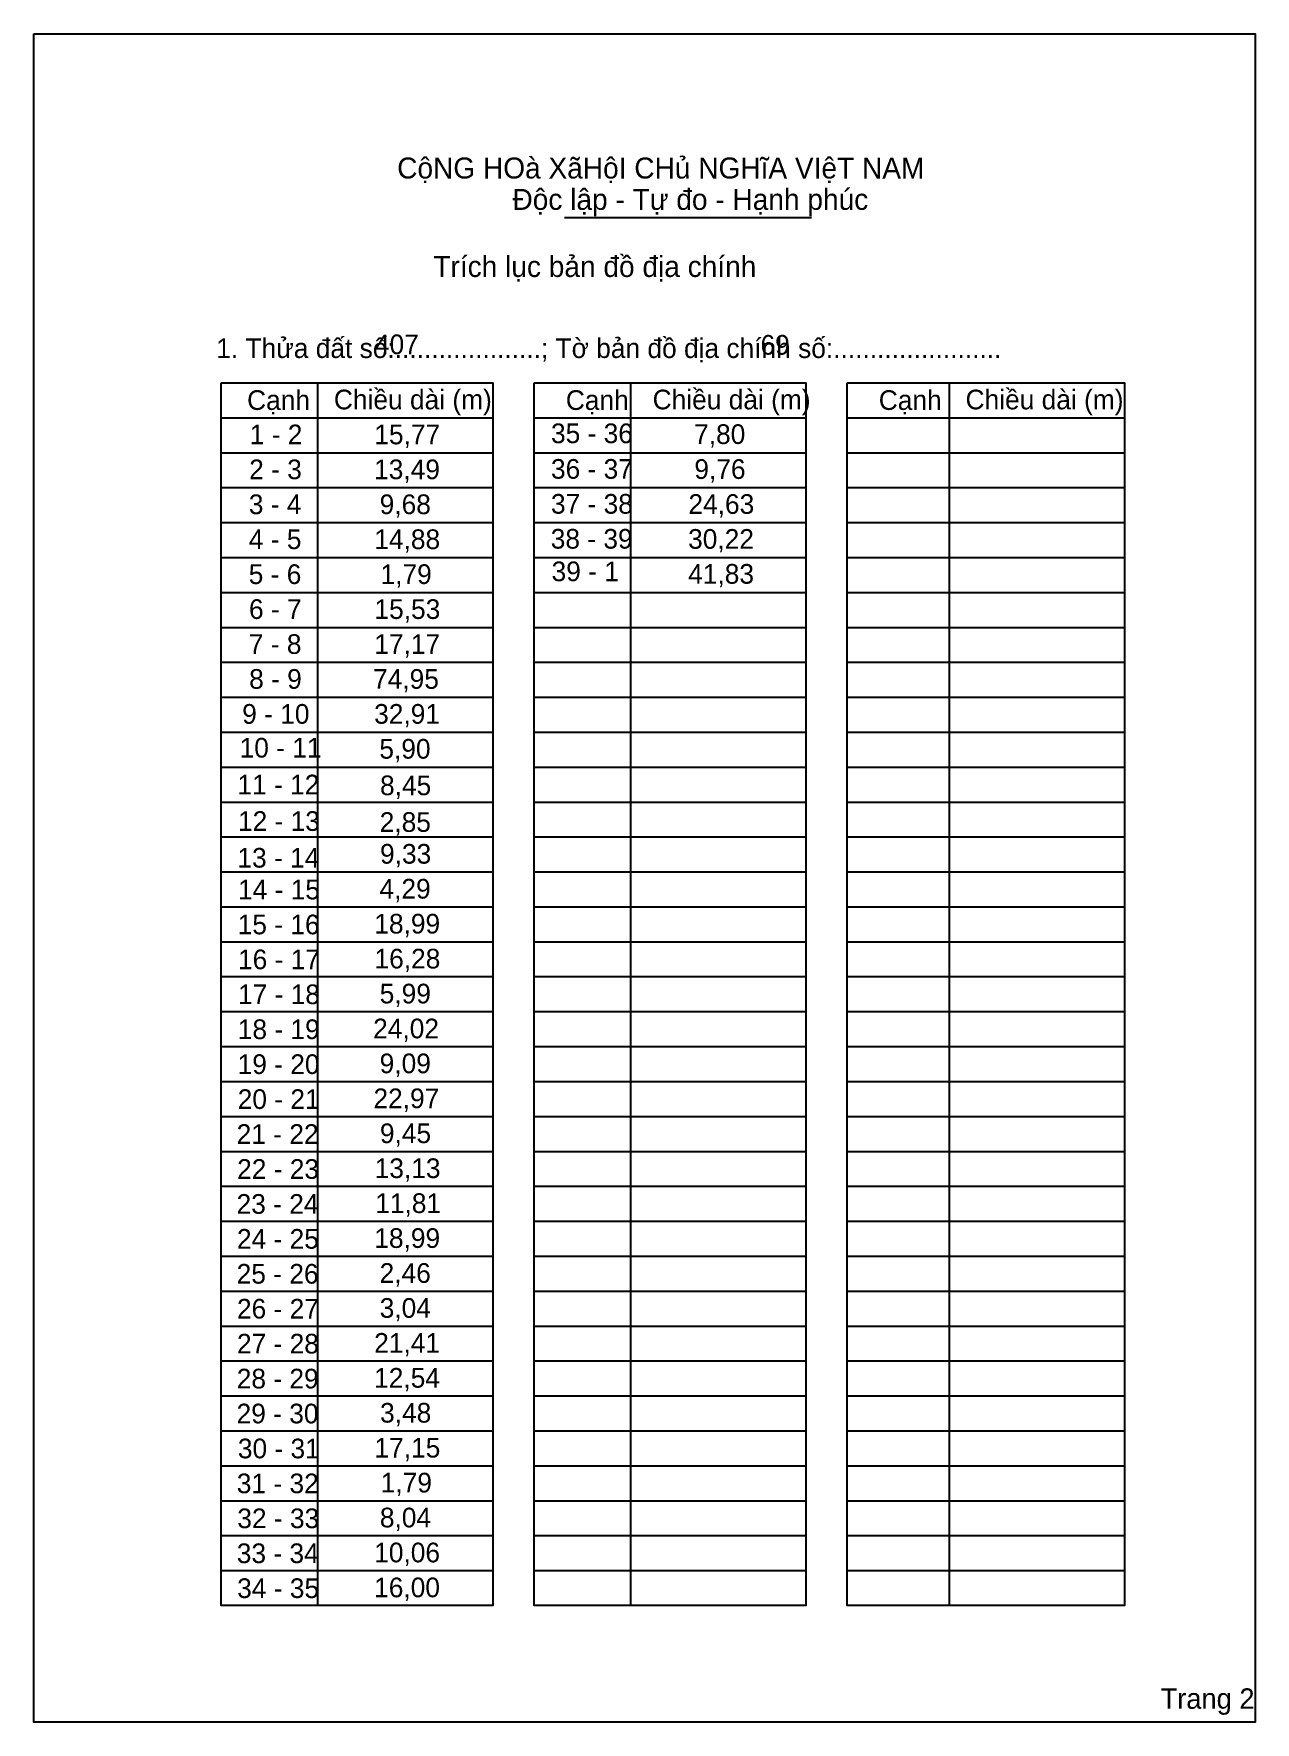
# Model space of a CAD drawing. Extents: x 551491 to 553450, y 1839654 to 1840635.
# Drawn here: x 553088 to 553450, y 1840135 to 1840635 of the extents above; entities that cross this region are included whole.
import ezdxf

# ---------------------------------------------------------------- set-up
doc = ezdxf.new("R2010")
doc.units = 0
for name, color, linetype in [('Level 10', 7, 'Continuous'), ('Level 25', 7, 'Continuous'), ('Level 30', 7, 'Continuous'), ('Level 4', 7, 'Continuous')]:
    doc.layers.add(name, color=color, linetype=linetype)

msp = doc.modelspace()

# ---------------------------------------------------------------- texts
at = {"layer": 'Level 10'}
for s, p in [('407', (553189.42, 1840540.07)), ('69', (553303.58, 1840539.93))]:
    msp.add_text(s, height=5.826, dxfattribs=at).set_placement(p)
at = {"layer": 'Level 25'}
for s, p in [('1 - 2', (553152.36, 1840513.38)), ('15,77', (553189.23, 1840513.38)), ('35 - 36', (553241.55, 1840513.71)), ('7,80', (553283.92, 1840513.47)), ('2 - 3', (553152.19, 1840503.04)), ('13,49', (553189.17, 1840503.04)), ('36 - 37', (553241.54, 1840503.17)), ('9,76', (553283.99, 1840503.12)), ('3 - 4', (553152.08, 1840492.69)), ('9,68', (553190.82, 1840492.69)), ('37 - 38', (553241.54, 1840492.82)), ('24,63', (553282.23, 1840492.77)), ('4 - 5', (553152.08, 1840482.34)), ('14,88', (553189.23, 1840482.34)), ('38 - 39', (553241.47, 1840482.47)), ('30,22', (553282.14, 1840482.43)), ('5 - 6', (553152.05, 1840471.99)), ('1,79', (553191.08, 1840471.99)), ('39 - 1', (553241.72, 1840472.82)), ('41,83', (553282.16, 1840472.08)), ('6 - 7', (553152.13, 1840461.64)), ('15,53', (553189.28, 1840461.64)), ('7 - 8', (553152.08, 1840451.29)), ('17,17', (553189.23, 1840451.29)), ('8 - 9', (553152.18, 1840440.95)), ('74,95', (553188.86, 1840440.95)), ('9 - 10', (553150.12, 1840430.6)), ('32,91', (553189.19, 1840430.6)), ('10 - 11', (553149.36, 1840420.57)), ('5,90', (553190.73, 1840420.25)), ('11 - 12', (553148.72, 1840409.67)), ('8,45', (553190.93, 1840409.43)), ('12 - 13', (553148.87, 1840398.85)), ('2,85', (553190.83, 1840398.56)), ('13 - 14', (553148.71, 1840387.98)), ('9,33', (553190.93, 1840389.15)), ('14 - 15', (553148.88, 1840378.57)), ('4,29', (553190.76, 1840378.8)), ('15 - 16', (553148.79, 1840368.22)), ('18,99', (553189.23, 1840368.45)), ('16 - 17', (553148.88, 1840357.87)), ('16,28', (553189.29, 1840358.1)), ('17 - 18', (553148.88, 1840347.53)), ('5,99', (553190.83, 1840347.75)), ('18 - 19', (553148.82, 1840337.18)), ('24,02', (553188.89, 1840337.41)), ('19 - 20', (553148.77, 1840326.83)), ('9,09', (553190.82, 1840327.06)), ('22,97', (553188.98, 1840316.71)), ('20 - 21', (553148.79, 1840316.48)), ('21 - 22', (553148.48, 1840306.13)), ('9,45', (553190.89, 1840306.36)), ('22 - 23', (553148.62, 1840295.78)), ('13,13', (553189.34, 1840296.01)), ('23 - 24', (553148.46, 1840285.43)), ('11,81', (553189.51, 1840285.66)), ('24 - 25', (553148.57, 1840275.09)), ('18,99', (553189.23, 1840275.32)), ('25 - 26', (553148.48, 1840264.74)), ('2,46', (553190.8, 1840264.97)), ('26 - 27', (553148.57, 1840254.39)), ('3,04', (553190.83, 1840254.62)), ('27 - 28', (553148.57, 1840244.04)), ('21,41', (553189.2, 1840244.27)), ('28 - 29', (553148.51, 1840233.69)), ('12,54', (553189.18, 1840233.92)), ('29 - 30', (553148.46, 1840223.34)), ('3,48', (553190.94, 1840223.57)), ('30 - 31', (553148.84, 1840212.99)), ('17,15', (553189.29, 1840213.22)), ('31 - 32', (553148.53, 1840202.65)), ('1,79', (553191.14, 1840202.88)), ('32 - 33', (553148.67, 1840192.3)), ('8,04', (553190.88, 1840192.53)), ('33 - 34', (553148.52, 1840181.95)), ('10,06', (553189.2, 1840182.18)), ('34 - 35', (553148.63, 1840171.6)), ('16,00', (553189.18, 1840171.83))]:
    msp.add_text(s, height=5.826, dxfattribs=at).set_placement(p)
at = {"layer": 'Level 30'}
for s, height, p in [('CộNG HOà XãHộI CHủ NGHĩA VIệT NAM', 6.2145, (553196.01, 1840592.11)), ('Độc lập - Tự đo - Hạnh phúc', 6.2145, (553230.14, 1840582.82)), ('Trích lục bản đồ địa chính', 6.2145, (553206.72, 1840562.94)), ('1. Thửa đất số:....................; Tờ bản đồ địa chính số:.......................', 5.826, (553142.43, 1840538.94)), ('Cạnh', 5.826, (553151.57, 1840523.56)), ('Chiều dài (m)', 5.826, (553177.27, 1840523.73)), ('Cạnh', 5.826, (553245.94, 1840523.56)), ('Chiều dài (m)', 5.826, (553271.64, 1840523.73)), ('Cạnh', 5.826, (553338.59, 1840523.56)), ('Chiều dài (m)', 5.826, (553364.29, 1840523.73)), ('Trang 2', 6.036, (553422.03, 1840138.8))]:
    msp.add_text(s, height=height, dxfattribs=at).set_placement(p)

# ---------------------------------------------------------------- linework, layer by layer
at = {"layer": 'Level 30'}
for p, q in [((553245.52, 1840580.55), (553318.65, 1840580.55)), ((553172.39, 1840531.59), (553172.39, 1840169.39)), ((553265.04, 1840531.59), (553265.04, 1840169.39)), ((553359.41, 1840531.59), (553359.41, 1840169.39)), ((553143.93, 1840521.24), (553224.31, 1840521.24)), ((553236.58, 1840521.24), (553316.95, 1840521.24)), ((553329.23, 1840521.24), (553411.32, 1840521.24)), ((553143.93, 1840510.89), (553224.31, 1840510.89)), ((553236.58, 1840510.89), (553316.95, 1840510.89)), ((553329.23, 1840510.89), (553411.32, 1840510.89)), ((553143.93, 1840500.55), (553224.31, 1840500.55)), ((553236.58, 1840500.55), (553316.95, 1840500.55)), ((553329.23, 1840500.55), (553411.32, 1840500.55)), ((553143.93, 1840490.2), (553224.31, 1840490.2)), ((553236.58, 1840490.2), (553316.95, 1840490.2)), ((553329.23, 1840490.2), (553411.32, 1840490.2)), ((553143.93, 1840479.85), (553224.31, 1840479.85)), ((553236.58, 1840479.85), (553316.95, 1840479.85)), ((553329.23, 1840479.85), (553411.32, 1840479.85)), ((553143.93, 1840469.5), (553224.31, 1840469.5)), ((553236.58, 1840469.5), (553316.95, 1840469.5)), ((553329.23, 1840469.5), (553411.32, 1840469.5)), ((553143.93, 1840459.15), (553224.31, 1840459.15)), ((553236.58, 1840459.15), (553316.95, 1840459.15)), ((553329.23, 1840459.15), (553411.32, 1840459.15)), ((553143.93, 1840448.8), (553224.31, 1840448.8)), ((553236.58, 1840448.8), (553316.95, 1840448.8)), ((553329.23, 1840448.8), (553411.32, 1840448.8)), ((553143.93, 1840438.45), (553224.31, 1840438.45)), ((553236.58, 1840438.45), (553316.95, 1840438.45)), ((553329.23, 1840438.45), (553411.32, 1840438.45)), ((553143.93, 1840428.11), (553224.31, 1840428.11)), ((553236.58, 1840428.11), (553316.95, 1840428.11)), ((553329.23, 1840428.11), (553411.32, 1840428.11)), ((553143.93, 1840417.76), (553224.31, 1840417.76)), ((553236.58, 1840417.76), (553316.95, 1840417.76)), ((553329.23, 1840417.76), (553411.32, 1840417.76)), ((553143.93, 1840407.41), (553224.31, 1840407.41)), ((553236.58, 1840407.41), (553316.95, 1840407.41)), ((553329.23, 1840407.41), (553411.32, 1840407.41)), ((553143.93, 1840397.06), (553224.31, 1840397.06)), ((553236.58, 1840397.06), (553316.95, 1840397.06)), ((553329.23, 1840397.06), (553411.32, 1840397.06)), ((553143.93, 1840386.71), (553224.31, 1840386.71)), ((553236.58, 1840386.71), (553316.95, 1840386.71)), ((553329.23, 1840386.71), (553411.32, 1840386.71)), ((553143.93, 1840376.36), (553224.31, 1840376.36)), ((553236.58, 1840376.36), (553316.95, 1840376.36)), ((553329.23, 1840376.36), (553411.32, 1840376.36)), ((553143.93, 1840366.02), (553224.31, 1840366.02)), ((553236.58, 1840366.02), (553316.95, 1840366.02)), ((553329.23, 1840366.02), (553411.32, 1840366.02)), ((553143.93, 1840355.67), (553224.31, 1840355.67)), ((553236.58, 1840355.67), (553316.95, 1840355.67)), ((553329.23, 1840355.67), (553411.32, 1840355.67)), ((553143.93, 1840345.32), (553224.31, 1840345.32)), ((553236.58, 1840345.32), (553316.95, 1840345.32)), ((553329.23, 1840345.32), (553411.32, 1840345.32)), ((553143.93, 1840334.97), (553224.31, 1840334.97)), ((553236.58, 1840334.97), (553316.95, 1840334.97)), ((553329.23, 1840334.97), (553411.32, 1840334.97)), ((553143.93, 1840324.62), (553224.31, 1840324.62)), ((553236.58, 1840324.62), (553316.95, 1840324.62)), ((553329.23, 1840324.62), (553411.32, 1840324.62)), ((553143.93, 1840314.27), (553224.31, 1840314.27)), ((553236.58, 1840314.27), (553316.95, 1840314.27)), ((553329.23, 1840314.27), (553411.32, 1840314.27)), ((553143.93, 1840303.92), (553224.31, 1840303.92)), ((553236.58, 1840303.92), (553316.95, 1840303.92)), ((553329.23, 1840303.92), (553411.32, 1840303.92)), ((553143.93, 1840293.58), (553224.31, 1840293.58)), ((553236.58, 1840293.58), (553316.95, 1840293.58)), ((553329.23, 1840293.58), (553411.32, 1840293.58)), ((553143.93, 1840283.23), (553224.31, 1840283.23)), ((553236.58, 1840283.23), (553316.95, 1840283.23)), ((553329.23, 1840283.23), (553411.32, 1840283.23)), ((553143.93, 1840272.88), (553224.31, 1840272.88)), ((553236.58, 1840272.88), (553316.95, 1840272.88)), ((553329.23, 1840272.88), (553411.32, 1840272.88)), ((553143.93, 1840262.53), (553224.31, 1840262.53)), ((553236.58, 1840262.53), (553316.95, 1840262.53)), ((553329.23, 1840262.53), (553411.32, 1840262.53)), ((553143.93, 1840252.18), (553224.31, 1840252.18)), ((553236.58, 1840252.18), (553316.95, 1840252.18)), ((553329.23, 1840252.18), (553411.32, 1840252.18)), ((553143.93, 1840241.83), (553224.31, 1840241.83)), ((553236.58, 1840241.83), (553316.95, 1840241.83)), ((553329.23, 1840241.83), (553411.32, 1840241.83)), ((553143.93, 1840231.48), (553224.31, 1840231.48)), ((553236.58, 1840231.48), (553316.95, 1840231.48)), ((553329.23, 1840231.48), (553411.32, 1840231.48)), ((553143.93, 1840221.14), (553224.31, 1840221.14)), ((553236.58, 1840221.14), (553316.95, 1840221.14)), ((553329.23, 1840221.14), (553411.32, 1840221.14)), ((553143.93, 1840210.79), (553224.31, 1840210.79)), ((553236.58, 1840210.79), (553316.95, 1840210.79)), ((553329.23, 1840210.79), (553411.32, 1840210.79)), ((553143.93, 1840200.44), (553224.31, 1840200.44)), ((553236.58, 1840200.44), (553316.95, 1840200.44)), ((553329.23, 1840200.44), (553411.32, 1840200.44)), ((553143.93, 1840190.09), (553224.31, 1840190.09)), ((553236.58, 1840190.09), (553316.95, 1840190.09)), ((553329.23, 1840190.09), (553411.32, 1840190.09)), ((553143.93, 1840179.74), (553224.31, 1840179.74)), ((553236.58, 1840179.74), (553316.95, 1840179.74)), ((553329.23, 1840179.74), (553411.32, 1840179.74))]:
    msp.add_line(p, q, dxfattribs=at)
for points in [[(553143.93, 1840531.59), (553224.31, 1840531.59), (553224.31, 1840169.39), (553143.93, 1840169.39)], [(553236.58, 1840531.59), (553316.95, 1840531.59), (553316.95, 1840169.39), (553236.58, 1840169.39)], [(553329.23, 1840531.59), (553411.32, 1840531.59), (553411.32, 1840169.39), (553329.23, 1840169.39)]]:
    msp.add_lwpolyline(points, close=True, dxfattribs=at)
at = {"layer": 'Level 4'}
msp.add_lwpolyline([(553088.42, 1840634.99), (553450.05, 1840634.99), (553450.05, 1840134.81), (553088.42, 1840134.81)], close=True, dxfattribs=at)

msp.set_redraw_order([(e.dxf.handle, doc.entitydb.next_handle()) for e in msp.query("TEXT MTEXT ATTDEF DIMENSION ARC_DIMENSION")])  # texts and dimensions are drawn at this point

doc.saveas('drawing.dxf')
